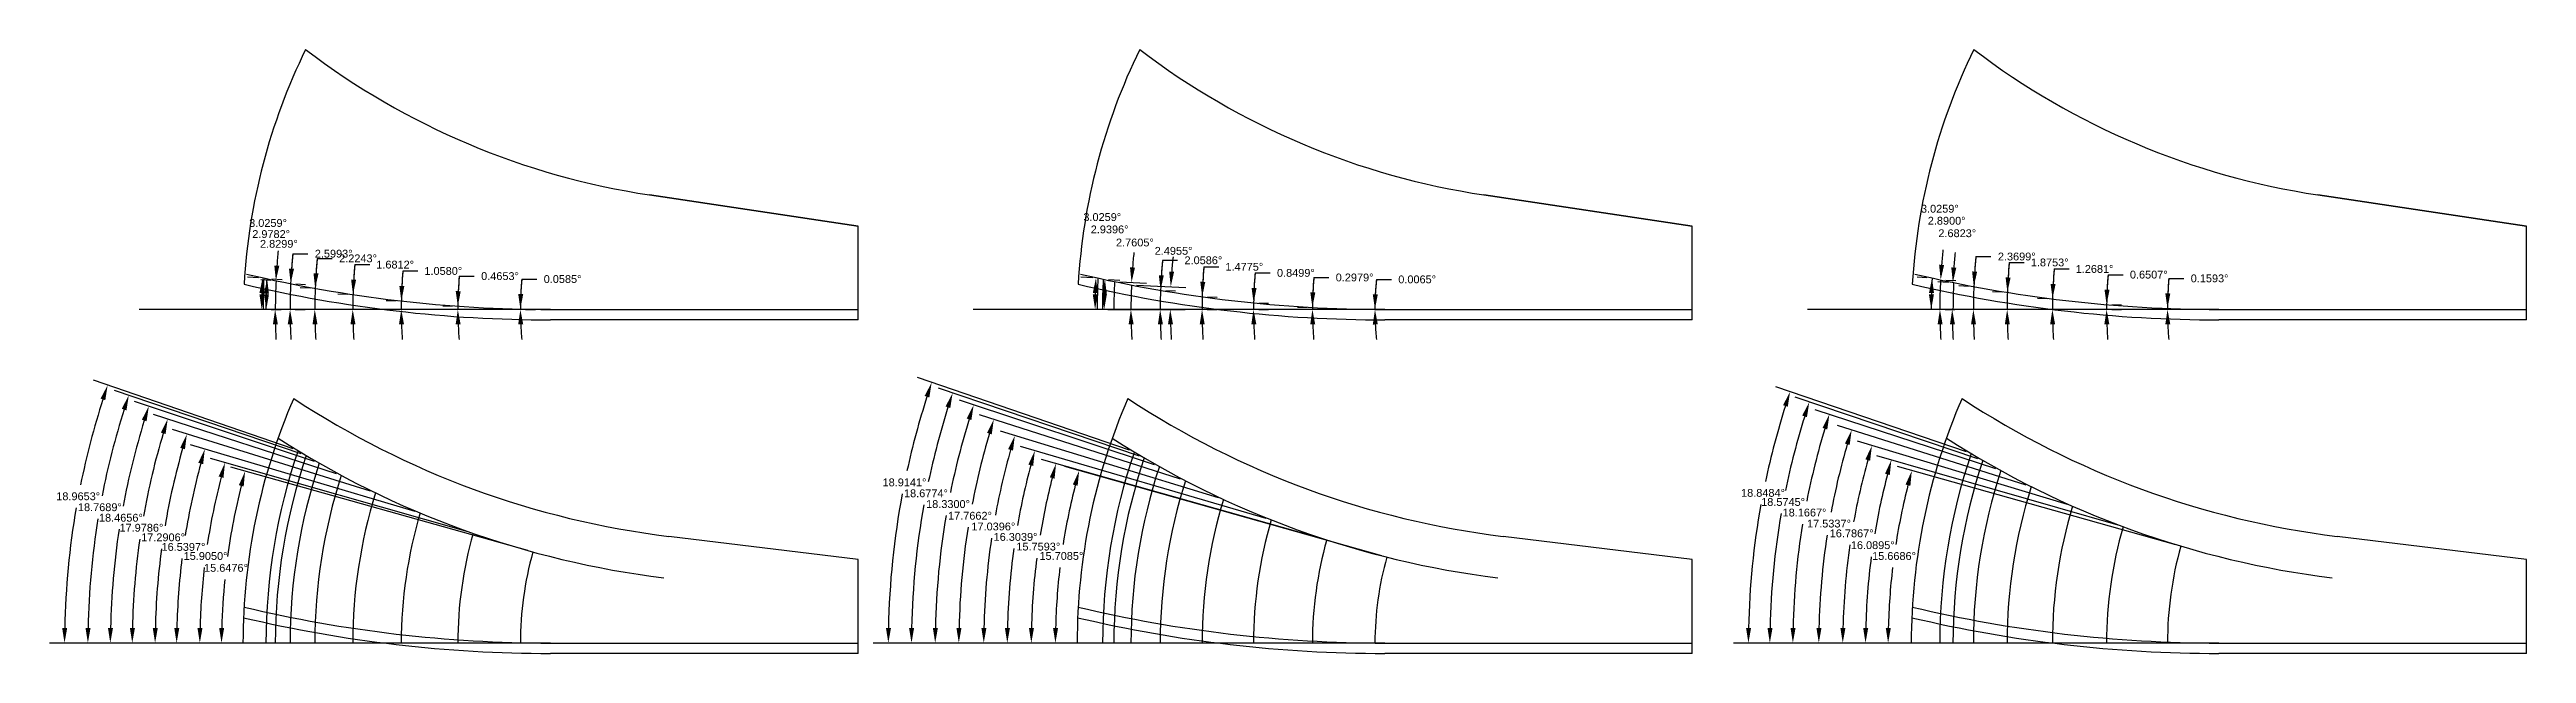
# Model space of a CAD drawing. Header units: inches. Extents: x 198.6 to 237.2, y -5.4 to 18.6.
# Drawn here: x 206.74 to 236.43, y -5.36 to 1.88 of the extents above; entities that cross this region are included whole.
import ezdxf

# ---------------------------------------------------------------- set-up
doc = ezdxf.new("R2010")
doc.units = ezdxf.units.IN
doc.header["$MEASUREMENT"] = 0
doc.header["$PDMODE"] = 35
doc.layers.get('Defpoints').update_dxf_attribs({"color": 10})
for name, color, linetype, true_color in [('Blade_1', 30, 'Continuous', 0xff7f00), ('Blade_3', 7, 'Continuous', 0x00cc00), ('Blade_5', 7, 'Continuous', 0x0066cc)]:
    doc.layers.add(name, color=color, linetype=linetype, true_color=true_color)
doc.styles.get("Standard").update_dxf_attribs({"font": 'arial.ttf'})
doc.dimstyles.get("Standard").update_dxf_attribs({"dimtxt": 0.09375, "dimasz": 0.18, "dimexe": 0.18, "dimexo": 0.0625, "dimgap": 0.09, "dimtad": 0, "dimtih": 1, "dimtoh": 1, "dimdec": 4, "dimzin": 0, "dimdsep": 46, "dimtxsty": 'Standard', "dimcen": 0.09, "dimadec": 4, "dimazin": 0, "dimtfac": 1, "dimtdec": 4, "dimtofl": 0, "dimtmove": 0, "dimatfit": 3, "dimfxl": 1, "dimtolj": 1, "dimtzin": 0, "dimarcsym": 0})

msp = doc.modelspace()

# ---------------------------------------------------------------- blocks, each defined once
blk = doc.blocks.new('*D183')
at = {"layer": 'Blade_1', "color": 0, "lineweight": -2, "transparency": 16777216}
for p, q in [((212.473, -4.123), (208.91, -3.125)), ((212.32, -5.232), (208.62, -5.232))]:
    blk.add_line(p, q, dxfattribs=at)
for start, end in [(165.7037, 172.1762), (174.2608, 178.6487)]:
    blk.add_arc((216.433, -5.232), 7.632, start, end, dxfattribs=at)
at = {"layer": 'Blade_1', "color": 0, "transparency": 16777216}
for points in [[(209.008, -3.339), (209.066, -3.355), (209.083, -3.173)], [(208.832, -5.052), (208.772, -5.052), (208.8, -5.232)]]:
    blk.add_solid(points, dxfattribs=at)
at = {"layer": 'Defpoints', "color": 0, "transparency": 16777216}
for p in [(208.926, -3.85), (212.533, -4.14), (212.383, -5.232), (216.433, -5.232)]:
    blk.add_point(p, dxfattribs=at)
at = {"layer": 'Blade_1', "color": 0, "transparency": 16777216, "insert": (208.854, -4.331), "char_height": 0.09375, "attachment_point": 5}
blk.add_mtext('\\A1;15.6476°', dxfattribs=at)
blk = doc.blocks.new('*D184')
at = {"layer": 'Blade_1', "color": 0, "lineweight": -2, "transparency": 16777216}
for p, q in [((211.757, -3.899), (208.669, -3.02)), ((211.571, -5.232), (208.36, -5.232))]:
    blk.add_line(p, q, dxfattribs=at)
for start, end in [(165.4018, 171.3985), (173.418, 178.6932)]:
    blk.add_arc((216.433, -5.232), 7.892, start, end, dxfattribs=at)
at = {"layer": 'Blade_1', "color": 0, "transparency": 16777216}
for points in [[(208.766, -3.235), (208.824, -3.251), (208.842, -3.069)], [(208.572, -5.052), (208.512, -5.052), (208.54, -5.232)]]:
    blk.add_solid(points, dxfattribs=at)
at = {"layer": 'Defpoints', "color": 0, "transparency": 16777216}
for p in [(208.675, -3.78), (211.817, -3.917), (211.633, -5.232), (216.433, -5.232)]:
    blk.add_point(p, dxfattribs=at)
at = {"layer": 'Blade_1', "color": 0, "transparency": 16777216, "insert": (208.609, -4.189), "char_height": 0.09375, "attachment_point": 5}
blk.add_mtext('\\A1;15.9050°', dxfattribs=at)
blk = doc.blocks.new('*D185')
at = {"layer": 'Blade_1', "color": 0, "lineweight": -2, "transparency": 16777216}
for p, q in [((211.122, -3.655), (208.428, -2.855)), ((210.893, -5.232), (208.082, -5.232))]:
    blk.add_line(p, q, dxfattribs=at)
for start, end in [(164.7226, 170.917), (172.8707, 178.7377)]:
    blk.add_arc((216.433, -5.232), 8.17, start, end, dxfattribs=at)
at = {"layer": 'Blade_1', "color": 0, "transparency": 16777216}
for points in [[(208.522, -3.071), (208.58, -3.087), (208.6, -2.906)], [(208.294, -5.052), (208.234, -5.052), (208.262, -5.232)]]:
    blk.add_solid(points, dxfattribs=at)
at = {"layer": 'Defpoints', "color": 0, "transparency": 16777216}
for p in [(208.413, -3.669), (211.182, -3.672), (210.955, -5.232), (216.433, -5.232)]:
    blk.add_point(p, dxfattribs=at)
at = {"layer": 'Blade_1', "color": 0, "transparency": 16777216, "insert": (208.344, -4.08), "char_height": 0.09375, "attachment_point": 5}
blk.add_mtext('\\A1;16.5397°', dxfattribs=at)
blk = doc.blocks.new('*D186')
at = {"layer": 'Blade_1', "color": 0, "lineweight": -2, "transparency": 16777216}
for p, q in [((210.588, -3.412), (208.213, -2.673)), ((210.311, -5.232), (207.824, -5.232))]:
    blk.add_line(p, q, dxfattribs=at)
for start, end in [(163.9331, 170.4055), (172.3016, 178.7763)]:
    blk.add_arc((216.433, -5.232), 8.428, start, end, dxfattribs=at)
at = {"layer": 'Blade_1', "color": 0, "transparency": 16777216}
for points in [[(208.305, -2.891), (208.362, -2.908), (208.385, -2.727)], [(208.036, -5.052), (207.976, -5.052), (208.004, -5.232)]]:
    blk.add_solid(points, dxfattribs=at)
at = {"layer": 'Defpoints', "color": 0, "transparency": 16777216}
for p in [(208.174, -3.548), (210.647, -3.431), (210.373, -5.232), (216.433, -5.232)]:
    blk.add_point(p, dxfattribs=at)
at = {"layer": 'Blade_1', "color": 0, "transparency": 16777216, "insert": (208.1, -3.965), "char_height": 0.09375, "attachment_point": 5}
blk.add_mtext('\\A1;17.2906°', dxfattribs=at)
blk = doc.blocks.new('*D187')
at = {"layer": 'Blade_1', "color": 0, "lineweight": -2, "transparency": 16777216}
for p, q in [((210.177, -3.202), (207.984, -2.49)), ((209.856, -5.232), (207.55, -5.232))]:
    blk.add_line(p, q, dxfattribs=at)
for start, end in [(163.2065, 169.9447), (171.7834, 178.8149)]:
    blk.add_arc((216.433, -5.232), 8.703, start, end, dxfattribs=at)
at = {"layer": 'Blade_1', "color": 0, "transparency": 16777216}
for points in [[(208.073, -2.709), (208.13, -2.726), (208.155, -2.546)], [(207.762, -5.052), (207.702, -5.052), (207.73, -5.232)]]:
    blk.add_solid(points, dxfattribs=at)
at = {"layer": 'Defpoints', "color": 0, "transparency": 16777216}
for p in [(210.236, -3.221), (207.778, -4.323), (209.918, -5.232), (216.433, -5.232)]:
    blk.add_point(p, dxfattribs=at)
at = {"layer": 'Blade_1', "color": 0, "transparency": 16777216, "insert": (207.84, -3.85), "char_height": 0.09375, "attachment_point": 5}
blk.add_mtext('\\A1;17.9786°', dxfattribs=at)
blk = doc.blocks.new('*D188')
at = {"layer": 'Blade_1', "color": 0, "lineweight": -2, "transparency": 16777216}
for p, q in [((209.913, -3.055), (207.758, -2.335)), ((209.559, -5.232), (207.287, -5.232))]:
    blk.add_line(p, q, dxfattribs=at)
for start, end in [(162.6848, 169.461), (171.2486, 178.8496)]:
    blk.add_arc((216.433, -5.232), 8.965, start, end, dxfattribs=at)
at = {"layer": 'Blade_1', "color": 0, "transparency": 16777216}
for points in [[(207.845, -2.554), (207.902, -2.573), (207.929, -2.392)], [(207.499, -5.052), (207.439, -5.052), (207.467, -5.232)]]:
    blk.add_solid(points, dxfattribs=at)
at = {"layer": 'Defpoints', "color": 0, "transparency": 16777216}
for p in [(209.972, -3.075), (207.519, -4.271), (209.622, -5.232), (216.433, -5.232)]:
    blk.add_point(p, dxfattribs=at)
at = {"layer": 'Blade_1', "color": 0, "transparency": 16777216, "insert": (207.594, -3.73), "char_height": 0.09375, "attachment_point": 5}
blk.add_mtext('\\A1;18.4656°', dxfattribs=at)
blk = doc.blocks.new('*D189')
at = {"layer": 'Blade_1', "color": 0, "lineweight": -2, "transparency": 16777216}
for p, q in [((209.757, -2.963), (207.518, -2.203)), ((209.383, -5.232), (207.018, -5.232))]:
    blk.add_line(p, q, dxfattribs=at)
for start, end in [(162.3479, 168.9781), (170.7161, 178.8832)]:
    blk.add_arc((216.433, -5.232), 9.235, start, end, dxfattribs=at)
at = {"layer": 'Blade_1', "color": 0, "transparency": 16777216}
for points in [[(207.604, -2.422), (207.661, -2.441), (207.689, -2.261)], [(207.23, -5.052), (207.17, -5.052), (207.198, -5.232)]]:
    blk.add_solid(points, dxfattribs=at)
at = {"layer": 'Defpoints', "color": 0, "transparency": 16777216}
for p in [(209.817, -2.984), (207.253, -4.225), (209.445, -5.232), (216.433, -5.232)]:
    blk.add_point(p, dxfattribs=at)
at = {"layer": 'Blade_1', "color": 0, "transparency": 16777216, "insert": (207.342, -3.604), "char_height": 0.09375, "attachment_point": 5}
blk.add_mtext('\\A1;18.7689°', dxfattribs=at)
blk = doc.blocks.new('*D190')
at = {"layer": 'Blade_1', "color": 0, "lineweight": -2, "transparency": 16777216}
for p, q in [((209.66, -2.904), (207.265, -2.081)), ((209.271, -5.232), (206.738, -5.232))]:
    blk.add_line(p, q, dxfattribs=at)
for start, end in [(162.1187, 168.5), (170.1901, 178.916)]:
    blk.add_arc((216.433, -5.232), 9.514, start, end, dxfattribs=at)
at = {"layer": 'Blade_1', "color": 0, "transparency": 16777216}
for points in [[(207.35, -2.301), (207.407, -2.32), (207.435, -2.14)], [(206.95, -5.052), (206.89, -5.052), (206.918, -5.232)]]:
    blk.add_solid(points, dxfattribs=at)
at = {"layer": 'Defpoints', "color": 0, "transparency": 16777216}
for p in [(209.719, -2.925), (206.976, -4.184), (209.333, -5.232), (216.433, -5.232)]:
    blk.add_point(p, dxfattribs=at)
at = {"layer": 'Blade_1', "color": 0, "transparency": 16777216, "insert": (207.082, -3.473), "char_height": 0.09375, "attachment_point": 5}
blk.add_mtext('\\A1;18.9653°', dxfattribs=at)
blk = doc.blocks.new('*D193')
at = {"layer": 'Blade_3', "color": 0, "lineweight": -2, "transparency": 16777216}
for p, q in [((222.71, -4.185), (218.909, -3.116)), ((222.565, -5.232), (218.617, -5.232))]:
    blk.add_line(p, q, dxfattribs=at)
for start, end in [(165.6422, 171.1001), (173.1888, 178.6493)]:
    blk.add_arc((226.433, -5.232), 7.636, start, end, dxfattribs=at)
at = {"layer": 'Blade_3', "color": 0, "transparency": 16777216}
for points in [[(219.006, -3.331), (219.064, -3.346), (219.082, -3.165)], [(218.829, -5.052), (218.769, -5.052), (218.797, -5.232)]]:
    blk.add_solid(points, dxfattribs=at)
at = {"layer": 'Defpoints', "color": 0, "transparency": 16777216}
for p in [(218.924, -3.844), (222.77, -4.202), (222.628, -5.232), (226.433, -5.232)]:
    blk.add_point(p, dxfattribs=at)
at = {"layer": 'Blade_3', "color": 0, "transparency": 16777216, "insert": (218.869, -4.188), "char_height": 0.09375, "attachment_point": 5}
blk.add_mtext('\\A1;15.7085°', dxfattribs=at)
blk = doc.blocks.new('*D194')
at = {"layer": 'Blade_3', "color": 0, "lineweight": -2, "transparency": 16777216}
for p, q in [((221.989, -3.978), (218.632, -3.031)), ((221.816, -5.232), (218.328, -5.232))]:
    blk.add_line(p, q, dxfattribs=at)
for start, end in [(165.542, 170.607), (172.6226, 178.6986)]:
    blk.add_arc((226.433, -5.232), 7.925, start, end, dxfattribs=at)
at = {"layer": 'Blade_3', "color": 0, "transparency": 16777216}
for points in [[(218.73, -3.245), (218.787, -3.261), (218.805, -3.079)], [(218.54, -5.052), (218.48, -5.052), (218.508, -5.232)]]:
    blk.add_solid(points, dxfattribs=at)
at = {"layer": 'Defpoints', "color": 0, "transparency": 16777216}
for p in [(222.049, -3.995), (218.541, -4.506), (221.878, -5.232), (226.433, -5.232)]:
    blk.add_point(p, dxfattribs=at)
at = {"layer": 'Blade_3', "color": 0, "transparency": 16777216, "insert": (218.592, -4.076), "char_height": 0.09375, "attachment_point": 5}
blk.add_mtext('\\A1;15.7593°', dxfattribs=at)
blk = doc.blocks.new('*D195')
at = {"layer": 'Blade_3', "color": 0, "lineweight": -2, "transparency": 16777216}
for p, q in [((221.324, -3.738), (218.377, -2.876)), ((221.11, -5.232), (218.04, -5.232))]:
    blk.add_line(p, q, dxfattribs=at)
for start, end in [(164.9519, 170.1156), (172.0633, 178.7442)]:
    blk.add_arc((226.433, -5.232), 8.213, start, end, dxfattribs=at)
at = {"layer": 'Blade_3', "color": 0, "transparency": 16777216}
for points in [[(218.473, -3.092), (218.531, -3.108), (218.55, -2.926)], [(218.252, -5.052), (218.192, -5.052), (218.22, -5.232)]]:
    blk.add_solid(points, dxfattribs=at)
at = {"layer": 'Defpoints', "color": 0, "transparency": 16777216}
for p in [(221.384, -3.755), (218.257, -4.454), (221.172, -5.232), (226.433, -5.232)]:
    blk.add_point(p, dxfattribs=at)
at = {"layer": 'Blade_3', "color": 0, "transparency": 16777216, "insert": (218.319, -3.96), "char_height": 0.09375, "attachment_point": 5}
blk.add_mtext('\\A1;16.3039°', dxfattribs=at)
blk = doc.blocks.new('*D196')
at = {"layer": 'Blade_3', "color": 0, "lineweight": -2, "transparency": 16777216}
for p, q in [((220.753, -3.491), (218.139, -2.69)), ((220.492, -5.232), (217.758, -5.232))]:
    blk.add_line(p, q, dxfattribs=at)
for start, end in [(164.1745, 169.5942), (171.4802, 178.7859)]:
    blk.add_arc((226.433, -5.232), 8.495, start, end, dxfattribs=at)
at = {"layer": 'Blade_3', "color": 0, "transparency": 16777216}
for points in [[(218.231, -2.907), (218.289, -2.924), (218.311, -2.743)], [(217.97, -5.052), (217.91, -5.052), (217.938, -5.232)]]:
    blk.add_solid(points, dxfattribs=at)
at = {"layer": 'Defpoints', "color": 0, "transparency": 16777216}
for p in [(220.813, -3.509), (217.98, -4.391), (220.555, -5.232), (226.433, -5.232)]:
    blk.add_point(p, dxfattribs=at)
at = {"layer": 'Blade_3', "color": 0, "transparency": 16777216, "insert": (218.053, -3.835), "char_height": 0.09375, "attachment_point": 5}
blk.add_mtext('\\A1;17.0396°', dxfattribs=at)
blk = doc.blocks.new('*D197')
at = {"layer": 'Blade_3', "color": 0, "lineweight": -2, "transparency": 16777216}
for p, q in [((220.298, -3.266), (217.887, -2.494)), ((219.991, -5.232), (217.459, -5.232))]:
    blk.add_line(p, q, dxfattribs=at)
for start, end in [(163.4067, 169.094), (170.9185, 178.8271)]:
    blk.add_arc((226.433, -5.232), 8.793, start, end, dxfattribs=at)
at = {"layer": 'Blade_3', "color": 0, "transparency": 16777216}
for points in [[(217.977, -2.712), (218.034, -2.73), (218.059, -2.549)], [(217.671, -5.052), (217.611, -5.052), (217.639, -5.232)]]:
    blk.add_solid(points, dxfattribs=at)
at = {"layer": 'Defpoints', "color": 0, "transparency": 16777216}
for p in [(220.358, -3.285), (217.686, -4.325), (220.053, -5.232), (226.433, -5.232)]:
    blk.add_point(p, dxfattribs=at)
at = {"layer": 'Blade_3', "color": 0, "transparency": 16777216, "insert": (217.773, -3.706), "char_height": 0.09375, "attachment_point": 5}
blk.add_mtext('\\A1;17.7662°', dxfattribs=at)
blk = doc.blocks.new('*D198')
at = {"layer": 'Blade_3', "color": 0, "lineweight": -2, "transparency": 16777216}
for p, q in [((219.985, -3.096), (217.646, -2.321)), ((219.64, -5.232), (217.176, -5.232))]:
    blk.add_line(p, q, dxfattribs=at)
for start, end in [(162.8063, 168.5401), (170.3113, 178.8637)]:
    blk.add_arc((226.433, -5.232), 9.076, start, end, dxfattribs=at)
at = {"layer": 'Blade_3', "color": 0, "transparency": 16777216}
for points in [[(217.733, -2.54), (217.79, -2.558), (217.817, -2.377)], [(217.388, -5.052), (217.328, -5.052), (217.356, -5.232)]]:
    blk.add_solid(points, dxfattribs=at)
at = {"layer": 'Defpoints', "color": 0, "transparency": 16777216}
for p in [(220.044, -3.115), (217.408, -4.266), (219.703, -5.232), (226.433, -5.232)]:
    blk.add_point(p, dxfattribs=at)
at = {"layer": 'Blade_3', "color": 0, "transparency": 16777216, "insert": (217.51, -3.566), "char_height": 0.09375, "attachment_point": 5}
blk.add_mtext('\\A1;18.3300°', dxfattribs=at)
blk = doc.blocks.new('*D199')
at = {"layer": 'Blade_3', "color": 0, "lineweight": -2, "transparency": 16777216}
for p, q in [((219.804, -2.991), (217.394, -2.176)), ((219.435, -5.232), (216.892, -5.232))]:
    blk.add_line(p, q, dxfattribs=at)
for start, end in [(162.4243, 168.0854), (169.805, 178.8983)]:
    blk.add_arc((226.433, -5.232), 9.361, start, end, dxfattribs=at)
at = {"layer": 'Blade_3', "color": 0, "transparency": 16777216}
for points in [[(217.48, -2.396), (217.537, -2.414), (217.565, -2.234)], [(217.103, -5.052), (217.043, -5.052), (217.072, -5.232)]]:
    blk.add_solid(points, dxfattribs=at)
at = {"layer": 'Defpoints', "color": 0, "transparency": 16777216}
for p in [(219.863, -3.011), (217.127, -4.217), (219.498, -5.232), (226.433, -5.232)]:
    blk.add_point(p, dxfattribs=at)
at = {"layer": 'Blade_3', "color": 0, "transparency": 16777216, "insert": (217.245, -3.437), "char_height": 0.09375, "attachment_point": 5}
blk.add_mtext('\\A1;18.6774°', dxfattribs=at)
blk = doc.blocks.new('*D200')
at = {"layer": 'Blade_3', "color": 0, "lineweight": -2, "transparency": 16777216}
for p, q in [((219.685, -2.92), (217.144, -2.049)), ((219.3, -5.232), (216.614, -5.232))]:
    blk.add_line(p, q, dxfattribs=at)
for start, end in [(162.1559, 167.6349), (169.3078, 178.93)]:
    blk.add_arc((226.433, -5.232), 9.639, start, end, dxfattribs=at)
at = {"layer": 'Blade_3', "color": 0, "transparency": 16777216}
for points in [[(217.229, -2.269), (217.286, -2.288), (217.314, -2.107)], [(216.826, -5.052), (216.766, -5.052), (216.794, -5.232)]]:
    blk.add_solid(points, dxfattribs=at)
at = {"layer": 'Defpoints', "color": 0, "transparency": 16777216}
for p in [(219.744, -2.94), (216.852, -4.173), (219.362, -5.232), (226.433, -5.232)]:
    blk.add_point(p, dxfattribs=at)
at = {"layer": 'Blade_3', "color": 0, "transparency": 16777216, "insert": (216.988, -3.306), "char_height": 0.09375, "attachment_point": 5}
blk.add_mtext('\\A1;18.9141°', dxfattribs=at)
blk = doc.blocks.new('*D201')
at = {"layer": 'Blade_5', "color": 0, "lineweight": -2, "transparency": 16777216}
for p, q in [((232.229, -4.053), (228.891, -3.116)), ((232.066, -5.232), (228.6, -5.232))]:
    blk.add_line(p, q, dxfattribs=at)
for start, end in [(165.6791, 171.1224), (173.2064, 178.6523)]:
    blk.add_arc((236.433, -5.232), 7.653, start, end, dxfattribs=at)
at = {"layer": 'Blade_5', "color": 0, "transparency": 16777216}
for points in [[(228.989, -3.331), (229.047, -3.347), (229.064, -3.165)], [(228.812, -5.052), (228.752, -5.052), (228.78, -5.232)]]:
    blk.add_solid(points, dxfattribs=at)
at = {"layer": 'Defpoints', "color": 0, "transparency": 16777216}
for p in [(228.907, -3.844), (232.289, -4.07), (232.129, -5.232), (236.433, -5.232)]:
    blk.add_point(p, dxfattribs=at)
at = {"layer": 'Blade_5', "color": 0, "transparency": 16777216, "insert": (228.851, -4.189), "char_height": 0.09375, "attachment_point": 5}
blk.add_mtext('\\A1;15.6686°', dxfattribs=at)
blk = doc.blocks.new('*D202')
at = {"layer": 'Blade_5', "color": 0, "lineweight": -2, "transparency": 16777216}
for p, q in [((231.536, -3.819), (228.646, -2.986)), ((231.336, -5.232), (228.329, -5.232))]:
    blk.add_line(p, q, dxfattribs=at)
for start, end in [(165.2122, 170.477), (172.4932, 178.6984)]:
    blk.add_arc((236.433, -5.232), 7.923, start, end, dxfattribs=at)
at = {"layer": 'Blade_5', "color": 0, "transparency": 16777216}
for points in [[(228.743, -3.201), (228.8, -3.217), (228.819, -3.036)], [(228.541, -5.052), (228.481, -5.052), (228.509, -5.232)]]:
    blk.add_solid(points, dxfattribs=at)
at = {"layer": 'Defpoints', "color": 0, "transparency": 16777216}
for p in [(231.596, -3.837), (228.544, -4.491), (231.399, -5.232), (236.433, -5.232)]:
    blk.add_point(p, dxfattribs=at)
at = {"layer": 'Blade_5', "color": 0, "transparency": 16777216, "insert": (228.596, -4.059), "char_height": 0.09375, "attachment_point": 5}
blk.add_mtext('\\A1;16.0895°', dxfattribs=at)
blk = doc.blocks.new('*D203')
at = {"layer": 'Blade_5', "color": 0, "lineweight": -2, "transparency": 16777216}
for p, q in [((230.932, -3.572), (228.413, -2.813)), ((230.687, -5.232), (228.056, -5.232))]:
    blk.add_line(p, q, dxfattribs=at)
for start, end in [(164.4716, 169.7874), (171.7403, 178.7417)]:
    blk.add_arc((236.433, -5.232), 8.196, start, end, dxfattribs=at)
at = {"layer": 'Blade_5', "color": 0, "transparency": 16777216}
for points in [[(228.507, -3.029), (228.564, -3.046), (228.586, -2.865)], [(228.268, -5.052), (228.208, -5.052), (228.236, -5.232)]]:
    blk.add_solid(points, dxfattribs=at)
at = {"layer": 'Defpoints', "color": 0, "transparency": 16777216}
for p in [(230.991, -3.59), (228.275, -4.433), (230.749, -5.232), (236.433, -5.232)]:
    blk.add_point(p, dxfattribs=at)
at = {"layer": 'Blade_5', "color": 0, "transparency": 16777216, "insert": (228.343, -3.917), "char_height": 0.09375, "attachment_point": 5}
blk.add_mtext('\\A1;16.7867°', dxfattribs=at)
blk = doc.blocks.new('*D204')
at = {"layer": 'Blade_5', "color": 0, "lineweight": -2, "transparency": 16777216}
for p, q in [((230.436, -3.337), (228.172, -2.622)), ((230.144, -5.232), (227.769, -5.232))]:
    blk.add_line(p, q, dxfattribs=at)
for start, end in [(163.682, 169.3374), (171.2273, 178.7843)]:
    blk.add_arc((236.433, -5.232), 8.484, start, end, dxfattribs=at)
at = {"layer": 'Blade_5', "color": 0, "transparency": 16777216}
for points in [[(228.262, -2.84), (228.319, -2.857), (228.343, -2.676)], [(227.981, -5.052), (227.921, -5.052), (227.949, -5.232)]]:
    blk.add_solid(points, dxfattribs=at)
at = {"layer": 'Defpoints', "color": 0, "transparency": 16777216}
for p in [(230.496, -3.356), (227.993, -4.368), (230.207, -5.232), (236.433, -5.232)]:
    blk.add_point(p, dxfattribs=at)
at = {"layer": 'Blade_5', "color": 0, "transparency": 16777216, "insert": (228.071, -3.8), "char_height": 0.09375, "attachment_point": 5}
blk.add_mtext('\\A1;17.5337°', dxfattribs=at)
blk = doc.blocks.new('*D205')
at = {"layer": 'Blade_5', "color": 0, "lineweight": -2, "transparency": 16777216}
for p, q in [((230.073, -3.145), (227.905, -2.434)), ((229.739, -5.232), (227.458, -5.232))]:
    blk.add_line(p, q, dxfattribs=at)
for start, end in [(163.006, 168.8439), (170.6695, 178.8273)]:
    blk.add_arc((236.433, -5.232), 8.795, start, end, dxfattribs=at)
at = {"layer": 'Blade_5', "color": 0, "transparency": 16777216}
for points in [[(227.993, -2.652), (228.051, -2.671), (228.076, -2.49)], [(227.67, -5.052), (227.61, -5.052), (227.638, -5.232)]]:
    blk.add_solid(points, dxfattribs=at)
at = {"layer": 'Defpoints', "color": 0, "transparency": 16777216}
for p in [(230.132, -3.164), (227.687, -4.304), (229.802, -5.232), (236.433, -5.232)]:
    blk.add_point(p, dxfattribs=at)
at = {"layer": 'Blade_5', "color": 0, "transparency": 16777216, "insert": (227.778, -3.668), "char_height": 0.09375, "attachment_point": 5}
blk.add_mtext('\\A1;18.1667°', dxfattribs=at)
blk = doc.blocks.new('*D206')
at = {"layer": 'Blade_5', "color": 0, "lineweight": -2, "transparency": 16777216}
for p, q in [((229.857, -3.022), (227.664, -2.285)), ((229.495, -5.232), (227.182, -5.232))]:
    blk.add_line(p, q, dxfattribs=at)
for start, end in [(162.5625, 168.3683), (170.1412, 178.863)]:
    blk.add_arc((236.433, -5.232), 9.07, start, end, dxfattribs=at)
at = {"layer": 'Blade_5', "color": 0, "transparency": 16777216}
for points in [[(227.75, -2.504), (227.807, -2.523), (227.835, -2.343)], [(227.394, -5.052), (227.334, -5.052), (227.362, -5.232)]]:
    blk.add_solid(points, dxfattribs=at)
at = {"layer": 'Defpoints', "color": 0, "transparency": 16777216}
for p in [(229.916, -3.042), (227.415, -4.254), (229.558, -5.232), (236.433, -5.232)]:
    blk.add_point(p, dxfattribs=at)
at = {"layer": 'Blade_5', "color": 0, "transparency": 16777216, "insert": (227.521, -3.541), "char_height": 0.09375, "attachment_point": 5}
blk.add_mtext('\\A1;18.5745°', dxfattribs=at)
blk = doc.blocks.new('*D207')
at = {"layer": 'Blade_5', "color": 0, "lineweight": -2, "transparency": 16777216}
for p, q in [((229.718, -2.94), (227.435, -2.16)), ((229.337, -5.232), (226.925, -5.232))]:
    blk.add_line(p, q, dxfattribs=at)
for start, end in [(162.2573, 168.0115), (169.7378, 178.8943)]:
    blk.add_arc((236.433, -5.232), 9.328, start, end, dxfattribs=at)
at = {"layer": 'Blade_5', "color": 0, "transparency": 16777216}
for points in [[(227.52, -2.38), (227.577, -2.399), (227.605, -2.218)], [(227.137, -5.052), (227.077, -5.052), (227.105, -5.232)]]:
    blk.add_solid(points, dxfattribs=at)
at = {"layer": 'Defpoints', "color": 0, "transparency": 16777216}
for p in [(229.777, -2.96), (227.161, -4.211), (229.4, -5.232), (236.433, -5.232)]:
    blk.add_point(p, dxfattribs=at)
at = {"layer": 'Blade_5', "color": 0, "transparency": 16777216, "insert": (227.28, -3.432), "char_height": 0.09375, "attachment_point": 5}
blk.add_mtext('\\A1;18.8484°', dxfattribs=at)
blk = doc.blocks.new('*D210')
at = {"layer": 'Blade_1', "color": 0, "lineweight": -2, "transparency": 16777216}
for p, q in [((212.399, -0.868), (212.579, -0.868)), ((212.445, -1.228), (212.563, -1.228)), ((212.445, -1.232), (212.563, -1.232))]:
    blk.add_line(p, q, dxfattribs=at)
for start, end in [(174.8465, 179.9415), (174.8478, 177.3946), (182.5469, 185.0938)]:
    blk.add_arc((216.433, -1.232), 4.05, start, end, dxfattribs=at)
at = {"layer": 'Blade_1', "color": 0, "transparency": 16777216}
for points in [[(212.417, -1.048), (212.357, -1.047), (212.383, -1.228)], [(212.357, -1.412), (212.417, -1.411), (212.383, -1.232)]]:
    blk.add_solid(points, dxfattribs=at)
at = {"layer": 'Defpoints', "color": 0, "transparency": 16777216}
for p in [(212.383, -1.228), (212.383, -1.23), (212.383, -1.232), (216.433, -1.232)]:
    blk.add_point(p, dxfattribs=at)
at = {"layer": 'Blade_1', "color": 0, "transparency": 16777216, "insert": (212.889, -0.868), "char_height": 0.09375, "attachment_point": 5}
blk.add_mtext('\\A1;0.0585°', dxfattribs=at)
blk = doc.blocks.new('*D211')
at = {"layer": 'Blade_1', "color": 0, "lineweight": -2, "transparency": 16777216}
for p, q in [((211.65, -0.833), (211.83, -0.833)), ((211.571, -1.192), (211.453, -1.191)), ((211.571, -1.232), (211.453, -1.232))]:
    blk.add_line(p, q, dxfattribs=at)
for start, end in [(175.236, 179.5347), (175.2367, 177.3857), (182.149, 184.298)]:
    blk.add_arc((216.433, -1.232), 4.799, start, end, dxfattribs=at)
at = {"layer": 'Blade_1', "color": 0, "transparency": 16777216}
for points in [[(211.668, -1.014), (211.608, -1.012), (211.633, -1.193)], [(211.607, -1.412), (211.667, -1.411), (211.633, -1.232)]]:
    blk.add_solid(points, dxfattribs=at)
at = {"layer": 'Defpoints', "color": 0, "transparency": 16777216}
for p in [(211.633, -1.193), (211.633, -1.219), (211.633, -1.232), (216.433, -1.232)]:
    blk.add_point(p, dxfattribs=at)
at = {"layer": 'Blade_1', "color": 0, "transparency": 16777216, "insert": (212.139, -0.833), "char_height": 0.09375, "attachment_point": 5}
blk.add_mtext('\\A1;0.4653°', dxfattribs=at)
blk = doc.blocks.new('*D212')
at = {"layer": 'Blade_1', "color": 0, "lineweight": -2, "transparency": 16777216}
for p, q in [((210.974, -0.771), (211.154, -0.771)), ((210.893, -1.13), (210.776, -1.127)), ((210.893, -1.232), (210.775, -1.232))]:
    blk.add_line(p, q, dxfattribs=at)
for start, end in [(175.1757, 178.942), (175.1762, 177.0591), (181.8829, 183.7658)]:
    blk.add_arc((216.433, -1.232), 5.478, start, end, dxfattribs=at)
at = {"layer": 'Blade_1', "color": 0, "transparency": 16777216}
for points in [[(210.992, -0.952), (210.932, -0.95), (210.956, -1.131)], [(210.928, -1.412), (210.988, -1.411), (210.955, -1.232)]]:
    blk.add_solid(points, dxfattribs=at)
at = {"layer": 'Defpoints', "color": 0, "transparency": 16777216}
for p in [(210.956, -1.131), (210.955, -1.198), (210.955, -1.232), (216.433, -1.232)]:
    blk.add_point(p, dxfattribs=at)
at = {"layer": 'Blade_1', "color": 0, "transparency": 16777216, "insert": (211.459, -0.771), "char_height": 0.09375, "attachment_point": 5}
blk.add_mtext('\\A1;1.0580°', dxfattribs=at)
blk = doc.blocks.new('*D213')
at = {"layer": 'Blade_1', "color": 0, "lineweight": -2, "transparency": 16777216}
for p, q in [((210.397, -0.695), (210.577, -0.695)), ((210.314, -1.052), (210.196, -1.049)), ((210.311, -1.232), (210.193, -1.232))]:
    blk.add_line(p, q, dxfattribs=at)
for start, end in [(174.9141, 178.3188), (174.9145, 176.6167), (181.7022, 183.4043)]:
    blk.add_arc((216.433, -1.232), 6.059, start, end, dxfattribs=at)
at = {"layer": 'Blade_1', "color": 0, "transparency": 16777216}
for points in [[(210.414, -0.876), (210.354, -0.873), (210.376, -1.054)], [(210.346, -1.412), (210.406, -1.411), (210.373, -1.232)]]:
    blk.add_solid(points, dxfattribs=at)
at = {"layer": 'Defpoints', "color": 0, "transparency": 16777216}
for p in [(210.374, -1.173), (210.376, -1.054), (210.373, -1.232), (216.433, -1.232)]:
    blk.add_point(p, dxfattribs=at)
at = {"layer": 'Blade_1', "color": 0, "transparency": 16777216, "insert": (210.882, -0.695), "char_height": 0.09375, "attachment_point": 5}
blk.add_mtext('\\A1;1.6812°', dxfattribs=at)
blk = doc.blocks.new('*D214')
at = {"layer": 'Blade_1', "color": 0, "lineweight": -2, "transparency": 16777216}
for p, q in [((209.947, -0.62), (210.127, -0.62)), ((209.861, -0.977), (209.743, -0.972)), ((209.856, -1.232), (209.738, -1.232))]:
    blk.add_line(p, q, dxfattribs=at)
for start, end in [(174.609, 177.7757), (174.6093, 176.1925), (181.5832, 183.1664)]:
    blk.add_arc((216.433, -1.232), 6.514, start, end, dxfattribs=at)
at = {"layer": 'Blade_1', "color": 0, "transparency": 16777216}
for points in [[(209.963, -0.801), (209.903, -0.798), (209.923, -0.979)], [(209.891, -1.412), (209.951, -1.411), (209.918, -1.232)]]:
    blk.add_solid(points, dxfattribs=at)
at = {"layer": 'Defpoints', "color": 0, "transparency": 16777216}
for p in [(209.919, -1.148), (209.923, -0.979), (209.918, -1.232), (216.433, -1.232)]:
    blk.add_point(p, dxfattribs=at)
at = {"layer": 'Blade_1', "color": 0, "transparency": 16777216, "insert": (210.437, -0.62), "char_height": 0.09375, "attachment_point": 5}
blk.add_mtext('\\A1;2.2243°', dxfattribs=at)
blk = doc.blocks.new('*D215')
at = {"layer": 'Blade_1', "color": 0, "lineweight": -2, "transparency": 16777216}
for p, q in [((209.655, -0.564), (209.835, -0.564)), ((209.691, -0.926), (209.809, -0.931)), ((209.684, -1.232), (209.802, -1.232))]:
    blk.add_line(p, q, dxfattribs=at)
for start, end in [(174.3719, 177.4007), (174.3721, 175.8864), (181.5143, 183.0286)]:
    blk.add_arc((216.433, -1.232), 6.811, start, end, dxfattribs=at)
at = {"layer": 'Blade_1', "color": 0, "transparency": 16777216}
for points in [[(209.669, -0.745), (209.609, -0.742), (209.629, -0.923)], [(209.594, -1.412), (209.654, -1.411), (209.622, -1.232)]]:
    blk.add_solid(points, dxfattribs=at)
at = {"layer": 'Defpoints', "color": 0, "transparency": 16777216}
for p in [(209.623, -1.129), (209.629, -0.923), (209.622, -1.232), (216.433, -1.232)]:
    blk.add_point(p, dxfattribs=at)
at = {"layer": 'Blade_1', "color": 0, "transparency": 16777216, "insert": (210.145, -0.564), "char_height": 0.09375, "attachment_point": 5}
blk.add_mtext('\\A1;2.5993°', dxfattribs=at)
blk = doc.blocks.new('*D216')
at = {"layer": 'Blade_1', "color": 0, "lineweight": -2, "transparency": 16777216}
for p, q in [((209.391, -0.884), (209.272, -0.878)), ((209.383, -1.232), (209.263, -1.232))]:
    blk.add_line(p, q, dxfattribs=at)
for start, end in [(174.2189, 175.6945), (181.4756, 182.9513)]:
    blk.add_arc((216.433, -1.232), 6.989, start, end, dxfattribs=at)
at = {"layer": 'Blade_1', "color": 0, "transparency": 16777216}
for points in [[(209.493, -0.709), (209.433, -0.705), (209.452, -0.887)], [(209.416, -1.412), (209.476, -1.411), (209.443, -1.232)]]:
    blk.add_solid(points, dxfattribs=at)
at = {"layer": 'Defpoints', "color": 0, "transparency": 16777216}
for p in [(209.454, -0.887), (209.444, -1.117), (209.445, -1.232), (216.433, -1.232)]:
    blk.add_point(p, dxfattribs=at)
at = {"layer": 'Blade_1', "color": 0, "transparency": 16777216, "insert": (209.488, -0.446), "char_height": 0.09375, "attachment_point": 5}
blk.add_mtext('\\A1;2.8299°', dxfattribs=at)
blk = doc.blocks.new('*D217')
at = {"layer": 'Blade_1', "color": 0, "lineweight": -2, "transparency": 16777216}
for p, q in [((209.405, -0.866), (209.526, -0.873)), ((209.396, -1.232), (209.517, -1.232))]:
    blk.add_line(p, q, dxfattribs=at)
blk.add_arc((216.433, -1.232), 7.096, 178.4753, 178.5465, dxfattribs=at)
at = {"layer": 'Blade_1', "color": 0, "transparency": 16777216}
for points in [[(209.31, -1.042), (209.369, -1.044), (209.347, -0.863)], [(209.369, -1.052), (209.309, -1.051), (209.337, -1.232)]]:
    blk.add_solid(points, dxfattribs=at)
at = {"layer": 'Defpoints', "color": 0, "transparency": 16777216}
for p in [(209.343, -0.863), (209.338, -1.109), (209.333, -1.232), (216.433, -1.232)]:
    blk.add_point(p, dxfattribs=at)
at = {"layer": 'Blade_1', "color": 0, "transparency": 16777216, "insert": (209.395, -0.329), "char_height": 0.09375, "attachment_point": 5}
blk.add_mtext('\\A1;2.9782°', dxfattribs=at)
blk = doc.blocks.new('*D218')
at = {"layer": 'Blade_1', "color": 0, "lineweight": -2, "transparency": 16777216}
for p, q in [((209.245, -0.852), (209.113, -0.845)), ((209.235, -1.232), (209.102, -1.232))]:
    blk.add_line(p, q, dxfattribs=at)
blk.add_arc((216.433, -1.232), 7.15, 178.4165, 178.5576, dxfattribs=at)
at = {"layer": 'Blade_1', "color": 0, "transparency": 16777216}
for points in [[(209.255, -1.033), (209.315, -1.035), (209.292, -0.854)], [(209.315, -1.052), (209.255, -1.051), (209.282, -1.232)]]:
    blk.add_solid(points, dxfattribs=at)
at = {"layer": 'Defpoints', "color": 0, "transparency": 16777216}
for p in [(209.308, -0.855), (209.283, -1.106), (209.298, -1.232), (216.433, -1.232)]:
    blk.add_point(p, dxfattribs=at)
at = {"layer": 'Blade_1', "color": 0, "transparency": 16777216, "insert": (209.358, -0.196), "char_height": 0.09375, "attachment_point": 5}
blk.add_mtext('\\A1;3.0259°', dxfattribs=at)
blk = doc.blocks.new('*D219')
at = {"layer": 'Blade_3', "color": 0, "lineweight": -2, "transparency": 16777216}
for p, q in [((222.645, -0.872), (222.825, -0.872)), ((222.69, -1.231), (222.808, -1.231)), ((222.69, -1.232), (222.808, -1.232))]:
    blk.add_line(p, q, dxfattribs=at)
for start, end in [(174.5702, 179.9935), (174.5717, 177.2826), (182.7109, 185.4218)]:
    blk.add_arc((226.433, -1.232), 3.805, start, end, dxfattribs=at)
at = {"layer": 'Blade_3', "color": 0, "transparency": 16777216}
for points in [[(222.662, -1.052), (222.602, -1.051), (222.628, -1.231)], [(222.602, -1.413), (222.662, -1.411), (222.628, -1.232)]]:
    blk.add_solid(points, dxfattribs=at)
at = {"layer": 'Defpoints', "color": 0, "transparency": 16777216}
for p in [(222.628, -1.231), (222.628, -1.232), (222.628, -1.232), (226.433, -1.232)]:
    blk.add_point(p, dxfattribs=at)
at = {"layer": 'Blade_3', "color": 0, "transparency": 16777216, "insert": (223.134, -0.872), "char_height": 0.09375, "attachment_point": 5}
blk.add_mtext('\\A1;0.0065°', dxfattribs=at)
blk = doc.blocks.new('*D220')
at = {"layer": 'Blade_3', "color": 0, "lineweight": -2, "transparency": 16777216}
for p, q in [((221.894, -0.849), (222.074, -0.849)), ((221.816, -1.208), (221.698, -1.207)), ((221.816, -1.232), (221.698, -1.232))]:
    blk.add_line(p, q, dxfattribs=at)
for start, end in [(175.1719, 179.7021), (175.1728, 177.4374), (182.2646, 184.5292)]:
    blk.add_arc((226.433, -1.232), 4.554, start, end, dxfattribs=at)
at = {"layer": 'Blade_3', "color": 0, "transparency": 16777216}
for points in [[(221.913, -1.029), (221.853, -1.027), (221.878, -1.208)], [(221.852, -1.412), (221.912, -1.411), (221.878, -1.232)]]:
    blk.add_solid(points, dxfattribs=at)
at = {"layer": 'Defpoints', "color": 0, "transparency": 16777216}
for p in [(221.878, -1.208), (221.878, -1.224), (221.878, -1.232), (226.433, -1.232)]:
    blk.add_point(p, dxfattribs=at)
at = {"layer": 'Blade_3', "color": 0, "transparency": 16777216, "insert": (222.384, -0.849), "char_height": 0.09375, "attachment_point": 5}
blk.add_mtext('\\A1;0.2979°', dxfattribs=at)
blk = doc.blocks.new('*D221')
at = {"layer": 'Blade_3', "color": 0, "lineweight": -2, "transparency": 16777216}
for p, q in [((221.191, -0.794), (221.371, -0.794)), ((221.236, -1.155), (221.353, -1.156)), ((221.235, -1.232), (221.352, -1.232))]:
    blk.add_line(p, q, dxfattribs=at)
for start, end in [(175.228, 179.1501), (175.2286, 177.1893), (181.9607, 183.9215)]:
    blk.add_arc((226.433, -1.232), 5.26, start, end, dxfattribs=at)
at = {"layer": 'Blade_3', "color": 0, "transparency": 16777216}
for points in [[(221.209, -0.975), (221.149, -0.973), (221.173, -1.154)], [(221.146, -1.412), (221.206, -1.411), (221.172, -1.232)]]:
    blk.add_solid(points, dxfattribs=at)
at = {"layer": 'Defpoints', "color": 0, "transparency": 16777216}
for p in [(221.173, -1.154), (221.172, -1.232), (221.173, -1.206), (226.433, -1.232)]:
    blk.add_point(p, dxfattribs=at)
at = {"layer": 'Blade_3', "color": 0, "transparency": 16777216, "insert": (221.68, -0.794), "char_height": 0.09375, "attachment_point": 5}
blk.add_mtext('\\A1;0.8499°', dxfattribs=at)
blk = doc.blocks.new('*D222')
at = {"layer": 'Blade_3', "color": 0, "lineweight": -2, "transparency": 16777216}
for p, q in [((220.577, -0.721), (220.757, -0.721)), ((220.619, -1.082), (220.737, -1.085)), ((220.617, -1.232), (220.735, -1.232))]:
    blk.add_line(p, q, dxfattribs=at)
for start, end in [(175.0127, 178.5225), (175.0131, 176.7678), (181.7547, 183.5093)]:
    blk.add_arc((226.433, -1.232), 5.878, start, end, dxfattribs=at)
at = {"layer": 'Blade_3', "color": 0, "transparency": 16777216}
for points in [[(220.594, -0.902), (220.534, -0.899), (220.557, -1.08)], [(220.527, -1.412), (220.587, -1.411), (220.555, -1.232)]]:
    blk.add_solid(points, dxfattribs=at)
at = {"layer": 'Defpoints', "color": 0, "transparency": 16777216}
for p in [(220.555, -1.181), (220.557, -1.08), (220.555, -1.232), (226.433, -1.232)]:
    blk.add_point(p, dxfattribs=at)
at = {"layer": 'Blade_3', "color": 0, "transparency": 16777216, "insert": (221.062, -0.721), "char_height": 0.09375, "attachment_point": 5}
blk.add_mtext('\\A1;1.4775°', dxfattribs=at)
blk = doc.blocks.new('*D223')
at = {"layer": 'Blade_3', "color": 0, "lineweight": -2, "transparency": 16777216}
for p, q in [((220.081, -0.643), (220.261, -0.643)), ((220.12, -1.005), (220.237, -1.009)), ((220.116, -1.232), (220.233, -1.232))]:
    blk.add_line(p, q, dxfattribs=at)
for start, end in [(174.7076, 177.9414), (174.7079, 176.3246), (181.6168, 183.2335)]:
    blk.add_arc((226.433, -1.232), 6.379, start, end, dxfattribs=at)
at = {"layer": 'Blade_3', "color": 0, "transparency": 16777216}
for points in [[(220.096, -0.824), (220.037, -0.821), (220.058, -1.003)], [(220.026, -1.412), (220.086, -1.411), (220.053, -1.232)]]:
    blk.add_solid(points, dxfattribs=at)
at = {"layer": 'Defpoints', "color": 0, "transparency": 16777216}
for p in [(220.054, -1.155), (220.058, -1.003), (220.053, -1.232), (226.433, -1.232)]:
    blk.add_point(p, dxfattribs=at)
at = {"layer": 'Blade_3', "color": 0, "transparency": 16777216, "insert": (220.571, -0.643), "char_height": 0.09375, "attachment_point": 5}
blk.add_mtext('\\A1;2.0586°', dxfattribs=at)
blk = doc.blocks.new('*D224')
at = {"layer": 'Blade_3', "color": 0, "lineweight": -2, "transparency": 16777216}
for p, q in [((219.771, -0.942), (220.36, -0.967)), ((219.765, -1.232), (220.354, -1.232))]:
    blk.add_line(p, q, dxfattribs=at)
for start, end in [(174.2086, 175.8566), (181.6479, 183.2959)]:
    blk.add_arc((226.433, -1.232), 6.258, start, end, dxfattribs=at)
at = {"layer": 'Blade_3', "color": 0, "transparency": 16777216}
for points in [[(220.22, -0.781), (220.161, -0.778), (220.18, -0.959)], [(220.147, -1.412), (220.207, -1.411), (220.174, -1.232)]]:
    blk.add_solid(points, dxfattribs=at)
at = {"layer": 'Defpoints', "color": 0, "transparency": 16777216}
for p in [(219.709, -0.939), (220.175, -1.141), (219.703, -1.232), (226.433, -1.232)]:
    blk.add_point(p, dxfattribs=at)
at = {"layer": 'Blade_3', "color": 0, "transparency": 16777216, "insert": (220.214, -0.53), "char_height": 0.09375, "attachment_point": 5}
blk.add_mtext('\\A1;2.4955°', dxfattribs=at)
blk = doc.blocks.new('*D225')
at = {"layer": 'Blade_3', "color": 0, "lineweight": -2, "transparency": 16777216}
for p, q in [((219.568, -0.901), (219.89, -0.916)), ((219.56, -1.232), (219.882, -1.232))]:
    blk.add_line(p, q, dxfattribs=at)
for start, end in [(174.1747, 175.7071), (181.5324, 183.0648)]:
    blk.add_arc((226.433, -1.232), 6.73, start, end, dxfattribs=at)
at = {"layer": 'Blade_3', "color": 0, "transparency": 16777216}
for points in [[(219.751, -0.73), (219.691, -0.726), (219.71, -0.908)], [(219.675, -1.412), (219.735, -1.411), (219.702, -1.232)]]:
    blk.add_solid(points, dxfattribs=at)
at = {"layer": 'Defpoints', "color": 0, "transparency": 16777216}
for p in [(219.506, -0.898), (219.703, -1.124), (219.498, -1.232), (226.433, -1.232)]:
    blk.add_point(p, dxfattribs=at)
at = {"layer": 'Blade_3', "color": 0, "transparency": 16777216, "insert": (219.75, -0.43), "char_height": 0.09375, "attachment_point": 5}
blk.add_mtext('\\A1;2.7605°', dxfattribs=at)
blk = doc.blocks.new('*D226')
at = {"layer": 'Blade_3', "color": 0, "lineweight": -2, "transparency": 16777216}
for p, q in [((219.434, -0.872), (219.571, -0.879)), ((219.425, -1.232), (219.562, -1.232))]:
    blk.add_line(p, q, dxfattribs=at)
blk.add_arc((226.433, -1.232), 7.051, 178.5231, 178.5373, dxfattribs=at)
at = {"layer": 'Blade_3', "color": 0, "transparency": 16777216}
for points in [[(219.354, -1.049), (219.414, -1.051), (219.391, -0.87)], [(219.414, -1.052), (219.354, -1.051), (219.382, -1.232)]]:
    blk.add_solid(points, dxfattribs=at)
at = {"layer": 'Defpoints', "color": 0, "transparency": 16777216}
for p in [(219.372, -0.869), (219.383, -1.111), (219.362, -1.232), (226.433, -1.232)]:
    blk.add_point(p, dxfattribs=at)
at = {"layer": 'Blade_3', "color": 0, "transparency": 16777216, "insert": (219.447, -0.273), "char_height": 0.09375, "attachment_point": 5}
blk.add_mtext('\\A1;2.9396°', dxfattribs=at)
blk = doc.blocks.new('*D227')
at = {"layer": 'Blade_3', "color": 0, "lineweight": -2, "transparency": 16777216}
for p, q in [((219.245, -0.852), (219.103, -0.844)), ((219.235, -1.232), (219.093, -1.232))]:
    blk.add_line(p, q, dxfattribs=at)
blk.add_arc((226.433, -1.232), 7.16, 178.4146, 178.5595, dxfattribs=at)
at = {"layer": 'Blade_3', "color": 0, "transparency": 16777216}
for points in [[(219.246, -1.033), (219.305, -1.035), (219.283, -0.854)], [(219.305, -1.052), (219.245, -1.051), (219.273, -1.232)]]:
    blk.add_solid(points, dxfattribs=at)
at = {"layer": 'Defpoints', "color": 0, "transparency": 16777216}
for p in [(219.308, -0.855), (219.274, -1.106), (219.298, -1.232), (226.433, -1.232)]:
    blk.add_point(p, dxfattribs=at)
at = {"layer": 'Blade_3', "color": 0, "transparency": 16777216, "insert": (219.359, -0.125), "char_height": 0.09375, "attachment_point": 5}
blk.add_mtext('\\A1;3.0259°', dxfattribs=at)
blk = doc.blocks.new('*D228')
at = {"layer": 'Blade_5', "color": 0, "lineweight": -2, "transparency": 16777216}
for p, q in [((232.145, -0.86), (232.325, -0.86)), ((232.066, -1.22), (231.949, -1.219)), ((232.066, -1.232), (231.949, -1.232))]:
    blk.add_line(p, q, dxfattribs=at)
for start, end in [(175.0466, 179.8407), (175.0477, 177.4442), (182.3965, 184.7931)]:
    blk.add_arc((236.433, -1.232), 4.304, start, end, dxfattribs=at)
at = {"layer": 'Blade_5', "color": 0, "transparency": 16777216}
for points in [[(232.163, -1.041), (232.103, -1.039), (232.129, -1.22)], [(232.103, -1.412), (232.163, -1.411), (232.129, -1.232)]]:
    blk.add_solid(points, dxfattribs=at)
at = {"layer": 'Defpoints', "color": 0, "transparency": 16777216}
for p in [(232.129, -1.22), (232.129, -1.228), (232.129, -1.232), (236.433, -1.232)]:
    blk.add_point(p, dxfattribs=at)
at = {"layer": 'Blade_5', "color": 0, "transparency": 16777216, "insert": (232.634, -0.86), "char_height": 0.09375, "attachment_point": 5}
blk.add_mtext('\\A1;0.1593°', dxfattribs=at)
blk = doc.blocks.new('*D229')
at = {"layer": 'Blade_5', "color": 0, "lineweight": -2, "transparency": 16777216}
for p, q in [((231.416, -0.815), (231.596, -0.815)), ((231.462, -1.175), (231.579, -1.177)), ((231.461, -1.232), (231.579, -1.232))]:
    blk.add_line(p, q, dxfattribs=at)
for start, end in [(175.2509, 179.3493), (175.2515, 177.3004), (182.0489, 184.0978)]:
    blk.add_arc((236.433, -1.232), 5.034, start, end, dxfattribs=at)
at = {"layer": 'Blade_5', "color": 0, "transparency": 16777216}
for points in [[(231.434, -0.996), (231.374, -0.994), (231.399, -1.175)], [(231.372, -1.412), (231.432, -1.411), (231.399, -1.232)]]:
    blk.add_solid(points, dxfattribs=at)
at = {"layer": 'Defpoints', "color": 0, "transparency": 16777216}
for p in [(231.399, -1.175), (231.399, -1.213), (231.399, -1.232), (236.433, -1.232)]:
    blk.add_point(p, dxfattribs=at)
at = {"layer": 'Blade_5', "color": 0, "transparency": 16777216, "insert": (231.905, -0.815), "char_height": 0.09375, "attachment_point": 5}
blk.add_mtext('\\A1;0.6507°', dxfattribs=at)
blk = doc.blocks.new('*D230')
at = {"layer": 'Blade_5', "color": 0, "lineweight": -2, "transparency": 16777216}
for p, q in [((230.77, -0.747), (230.95, -0.747)), ((230.688, -1.105), (230.571, -1.102)), ((230.687, -1.232), (230.569, -1.232))]:
    blk.add_line(p, q, dxfattribs=at)
for start, end in [(175.1019, 178.7319), (175.1024, 176.9171), (181.8147, 183.6295)]:
    blk.add_arc((236.433, -1.232), 5.683, start, end, dxfattribs=at)
at = {"layer": 'Blade_5', "color": 0, "transparency": 16777216}
for points in [[(230.787, -0.927), (230.728, -0.925), (230.751, -1.106)], [(230.722, -1.412), (230.782, -1.411), (230.749, -1.232)]]:
    blk.add_solid(points, dxfattribs=at)
at = {"layer": 'Defpoints', "color": 0, "transparency": 16777216}
for p in [(230.751, -1.106), (230.749, -1.19), (230.749, -1.232), (236.433, -1.232)]:
    blk.add_point(p, dxfattribs=at)
at = {"layer": 'Blade_5', "color": 0, "transparency": 16777216, "insert": (231.255, -0.747), "char_height": 0.09375, "attachment_point": 5}
blk.add_mtext('\\A1;1.2681°', dxfattribs=at)
blk = doc.blocks.new('*D231')
at = {"layer": 'Blade_5', "color": 0, "lineweight": -2, "transparency": 16777216}
for p, q in [((230.232, -0.669), (230.412, -0.669)), ((230.147, -1.026), (230.03, -1.022)), ((230.144, -1.232), (230.027, -1.232))]:
    blk.add_line(p, q, dxfattribs=at)
for start, end in [(174.8113, 178.1247), (174.8117, 176.4682), (181.6565, 183.313)]:
    blk.add_arc((236.433, -1.232), 6.226, start, end, dxfattribs=at)
at = {"layer": 'Blade_5', "color": 0, "transparency": 16777216}
for points in [[(230.248, -0.85), (230.188, -0.847), (230.21, -1.028)], [(230.179, -1.412), (230.239, -1.411), (230.207, -1.232)]]:
    blk.add_solid(points, dxfattribs=at)
at = {"layer": 'Defpoints', "color": 0, "transparency": 16777216}
for p in [(230.207, -1.164), (230.21, -1.028), (230.207, -1.232), (236.433, -1.232)]:
    blk.add_point(p, dxfattribs=at)
at = {"layer": 'Blade_5', "color": 0, "transparency": 16777216, "insert": (230.717, -0.669), "char_height": 0.09375, "attachment_point": 5}
blk.add_mtext('\\A1;1.8753°', dxfattribs=at)
blk = doc.blocks.new('*D232')
at = {"layer": 'Blade_5', "color": 0, "lineweight": -2, "transparency": 16777216}
for p, q in [((229.832, -0.598), (230.012, -0.598)), ((229.745, -0.955), (229.627, -0.95)), ((229.739, -1.232), (229.622, -1.232))]:
    blk.add_line(p, q, dxfattribs=at)
for start, end in [(174.5191, 177.6301), (174.5194, 176.0747), (181.5554, 183.1107)]:
    blk.add_arc((236.433, -1.232), 6.631, start, end, dxfattribs=at)
at = {"layer": 'Blade_5', "color": 0, "transparency": 16777216}
for points in [[(229.847, -0.78), (229.787, -0.776), (229.807, -0.958)], [(229.774, -1.412), (229.834, -1.411), (229.802, -1.232)]]:
    blk.add_solid(points, dxfattribs=at)
at = {"layer": 'Defpoints', "color": 0, "transparency": 16777216}
for p in [(229.802, -1.14), (229.807, -0.958), (229.802, -1.232), (236.433, -1.232)]:
    blk.add_point(p, dxfattribs=at)
at = {"layer": 'Blade_5', "color": 0, "transparency": 16777216, "insert": (230.322, -0.598), "char_height": 0.09375, "attachment_point": 5}
blk.add_mtext('\\A1;2.3699°', dxfattribs=at)
blk = doc.blocks.new('*D233')
at = {"layer": 'Blade_5', "color": 0, "lineweight": -2, "transparency": 16777216}
for p, q in [((229.503, -0.907), (229.376, -0.901)), ((229.495, -1.232), (229.368, -1.232))]:
    blk.add_line(p, q, dxfattribs=at)
for start, end in [(174.3215, 175.8196), (181.4981, 182.9962)]:
    blk.add_arc((236.433, -1.232), 6.884, start, end, dxfattribs=at)
at = {"layer": 'Blade_5', "color": 0, "transparency": 16777216}
for points in [[(229.597, -0.732), (229.537, -0.728), (229.556, -0.91)], [(229.521, -1.412), (229.581, -1.411), (229.548, -1.232)]]:
    blk.add_solid(points, dxfattribs=at)
at = {"layer": 'Defpoints', "color": 0, "transparency": 16777216}
for p in [(229.549, -1.124), (229.565, -0.91), (229.558, -1.232), (236.433, -1.232)]:
    blk.add_point(p, dxfattribs=at)
at = {"layer": 'Blade_5', "color": 0, "transparency": 16777216, "insert": (229.609, -0.319), "char_height": 0.09375, "attachment_point": 5}
blk.add_mtext('\\A1;2.6823°', dxfattribs=at)
blk = doc.blocks.new('*D234')
at = {"layer": 'Blade_5', "color": 0, "lineweight": -2, "transparency": 16777216}
for p, q in [((229.471, -0.88), (229.59, -0.886)), ((229.462, -1.232), (229.581, -1.232))]:
    blk.add_line(p, q, dxfattribs=at)
for start, end in [(174.1766, 175.6433), (181.4667, 182.9334)]:
    blk.add_arc((236.433, -1.232), 7.032, start, end, dxfattribs=at)
at = {"layer": 'Blade_5', "color": 0, "transparency": 16777216}
for points in [[(229.451, -0.7), (229.391, -0.696), (229.41, -0.877)], [(229.373, -1.412), (229.433, -1.411), (229.401, -1.232)]]:
    blk.add_solid(points, dxfattribs=at)
at = {"layer": 'Defpoints', "color": 0, "transparency": 16777216}
for p in [(229.409, -0.877), (229.402, -1.114), (229.4, -1.232), (236.433, -1.232)]:
    blk.add_point(p, dxfattribs=at)
at = {"layer": 'Blade_5', "color": 0, "transparency": 16777216, "insert": (229.482, -0.169), "char_height": 0.09375, "attachment_point": 5}
blk.add_mtext('\\A1;2.8900°', dxfattribs=at)
blk = doc.blocks.new('*D235')
at = {"layer": 'Blade_5', "color": 0, "lineweight": -2, "transparency": 16777216}
for p, q in [((229.245, -0.852), (229.127, -0.846)), ((229.235, -1.232), (229.117, -1.232))]:
    blk.add_line(p, q, dxfattribs=at)
blk.add_arc((236.433, -1.232), 7.135, 178.4195, 178.5546, dxfattribs=at)
at = {"layer": 'Blade_5', "color": 0, "transparency": 16777216}
for points in [[(229.27, -1.034), (229.33, -1.036), (229.307, -0.855)], [(229.329, -1.052), (229.269, -1.051), (229.297, -1.232)]]:
    blk.add_solid(points, dxfattribs=at)
at = {"layer": 'Defpoints', "color": 0, "transparency": 16777216}
for p in [(229.308, -0.855), (229.298, -1.106), (229.298, -1.232), (236.433, -1.232)]:
    blk.add_point(p, dxfattribs=at)
at = {"layer": 'Blade_5', "color": 0, "transparency": 16777216, "insert": (229.4, -0.025), "char_height": 0.09375, "attachment_point": 5}
blk.add_mtext('\\A1;3.0259°', dxfattribs=at)

# ---------------------------------------------------------------- dimensions: what is measured, and where the dimension line sits
at = {"layer": 'Blade_1'}
for base, center, p1, p2, picture, middle in [((209.28349, -1.10598), (216.43257, -1.23184), (209.30758, -0.85521), (209.29764, -1.23184), '*D218', (209.35783, -0.19585)), ((209.338055, -1.10891), (216.432572, -1.231845), (209.342888, -0.862997), (209.3333, -1.231845), '*D217', (209.394658, -0.329043)), ((209.444284, -1.116782), (216.432572, -1.231845), (209.453562, -0.886867), (209.445041, -1.231845), '*D216', (209.487604, -0.446461)), ((206.97633, -4.18423), (216.43257, -5.23184), (209.71868, -2.92461), (209.3333, -5.23184), '*D190', (207.08248, -3.47293)), ((207.25285, -4.22548), (216.43257, -5.23184), (209.81661, -2.98359), (209.44504, -5.23184), '*D189', (207.34243, -3.60418)), ((207.51915, -4.27059), (216.43257, -5.23184), (209.97243, -3.07462), (209.62177, -5.23184), '*D188', (207.59417, -3.72995)), ((207.77763, -4.32326), (216.43257, -5.23184), (210.23626, -3.2211), (209.91817, -5.23184), '*D187', (207.84043, -3.85026)), ((208.41314, -3.66918), (216.43257, -5.23184), (211.18165, -3.67249), (210.955, -5.23184), '*D185', (208.34391, -4.07994)), ((208.674939, -3.779579), (216.432572, -5.231845), (211.816892, -3.916601), (211.633159, -5.231845), '*D184', (208.609333, -4.189311)), ((208.92649, -3.849919), (216.432572, -5.231845), (212.532987, -4.139565), (212.3829, -5.231845), '*D183', (208.853718, -4.330754))]:
    dim = msp.add_angular_dim_3p(base=base, center=center, p1=p1, p2=p2, dimstyle='Standard', dxfattribs=at)
    dim.commit()
    dim.dimension.update_dxf_attribs({"geometry": picture, "text_midpoint": middle, "dimtype": 165})
for base, center, p1, p2, picture, middle in [((209.62254, -1.12886), (216.43257, -1.23184), (209.62877, -0.92297), (209.62177, -1.23184), '*D215', (210.14481, -0.5639)), ((209.91872, -1.14755), (216.43257, -1.23184), (209.92308, -0.97901), (209.91817, -1.23184), '*D214', (210.4372, -0.6198)), ((210.37372, -1.17258), (216.43257, -1.23184), (210.37603, -1.05408), (210.37343, -1.23184), '*D213', (210.88228, -0.69471)), ((210.9551, -1.19813), (216.43257, -1.23184), (210.95593, -1.1307), (210.955, -1.23184), '*D212', (211.4594, -0.77118)), ((211.633176, -1.218852), (216.432572, -1.231845), (211.633317, -1.192868), (211.633159, -1.231845), '*D211', (212.13915, -0.833243)), ((212.382901, -1.230468), (216.432572, -1.231845), (212.382903, -1.227713), (212.3829, -1.231845), '*D210', (212.888682, -0.868085)), ((208.17431, -3.547622), (216.432572, -5.231845), (210.64724, -3.430959), (210.373426, -5.231845), '*D186', (208.100079, -3.964936))]:
    dim = msp.add_angular_dim_3p(base=base, center=center, p1=p1, p2=p2, dimstyle='Standard', dxfattribs=at)
    dim.commit()
    dim.dimension.update_dxf_attribs({"geometry": picture, "text_midpoint": middle})
at = {"layer": 'Blade_3'}
for base, center, p1, p2, picture, middle in [((219.27386, -1.10581), (226.43257, -1.23184), (219.30758, -0.85521), (219.29764, -1.23184), '*D227', (219.35877, -0.12534)), ((219.382682, -1.111267), (226.432572, -1.231845), (219.371543, -0.869257), (219.36224, -1.231845), '*D226', (219.447203, -0.272623)), ((219.703069, -1.123759), (226.432572, -1.231845), (219.505845, -0.897856), (219.497797, -1.231845), '*D225', (219.750171, -0.429722)), ((220.17476, -1.140986), (226.432572, -1.231845), (219.708995, -0.938817), (219.702612, -1.231845), '*D224', (220.21363, -0.529546)), ((216.85218, -4.17336), (226.43257, -5.23184), (219.744, -2.93999), (219.36224, -5.23184), '*D200', (216.9883, -3.30568)), ((217.12681, -4.21668), (226.43257, -5.23184), (219.86301, -3.01106), (219.4978, -5.23184), '*D199', (217.24526, -3.4371)), ((217.407709, -4.265773), (226.432572, -5.231845), (220.044083, -3.115346), (219.702612, -5.231845), '*D198', (217.51025, -3.566423)), ((217.68634, -4.3246), (226.43257, -5.23184), (220.35762, -3.28534), (220.05339, -5.23184), '*D197', (217.7728, -3.70607)), ((217.97961, -4.39113), (226.43257, -5.23184), (220.81274, -3.50944), (220.55472, -5.23184), '*D196', (218.05346, -3.83545)), ((218.25692, -4.45403), (226.43257, -5.23184), (221.38399, -3.75516), (221.17246, -5.23184), '*D195', (218.31908, -3.95996)), ((218.54082, -4.50626), (226.43257, -5.23184), (222.0494, -3.99489), (221.87821, -5.23184), '*D194', (218.59223, -4.07633))]:
    dim = msp.add_angular_dim_3p(base=base, center=center, p1=p1, p2=p2, dimstyle='Standard', dxfattribs=at)
    dim.commit()
    dim.dimension.update_dxf_attribs({"geometry": picture, "text_midpoint": middle, "dimtype": 165})
for base, center, p1, p2, picture, middle in [((220.05385, -1.15545), (226.43257, -1.23184), (220.05751, -1.00269), (220.05339, -1.23184), '*D223', (220.5708, -0.64344)), ((220.55493, -1.18132), (226.43257, -1.23184), (220.55667, -1.08028), (220.55472, -1.23184), '*D222', (221.06197, -0.72086)), ((221.17252, -1.20583), (226.43257, -1.23184), (221.17304, -1.15382), (221.17246, -1.23184), '*D221', (221.6801, -0.79425)), ((221.87821, -1.22395), (226.43257, -1.23184), (221.87827, -1.20816), (221.87821, -1.23184), '*D220', (222.38378, -0.84852)), ((222.62785, -1.2317), (226.43257, -1.23184), (222.62785, -1.23141), (222.62785, -1.23184), '*D219', (223.13434, -0.87182)), ((218.92407, -3.84398), (226.43257, -5.23184), (222.76995, -4.20174), (222.62785, -5.23184), '*D193', (218.86852, -4.1884))]:
    dim = msp.add_angular_dim_3p(base=base, center=center, p1=p1, p2=p2, dimstyle='Standard', dxfattribs=at)
    dim.commit()
    dim.dimension.update_dxf_attribs({"geometry": picture, "text_midpoint": middle})
at = {"layer": 'Blade_5'}
for base, center, p1, p2, picture, middle in [((229.29826, -1.10624), (236.43257, -1.23184), (229.30758, -0.85521), (229.29764, -1.23184), '*D235', (229.39993, -0.02513)), ((229.40189, -1.11362), (236.43257, -1.23184), (229.40852, -0.87725), (229.39958, -1.23184), '*D234', (229.48174, -0.16864)), ((229.549095, -1.124419), (236.432572, -1.231845), (229.565228, -0.910115), (229.557696, -1.231845), '*D233', (229.60899, -0.319416)), ((227.16108, -4.21108), (236.43257, -5.23184), (229.77671, -2.95973), (229.39958, -5.23184), '*D207', (227.2803, -3.43225)), ((227.41502, -4.25358), (236.43257, -5.23184), (229.91581, -3.04194), (229.5577, -5.23184), '*D206', (227.52111, -3.54092)), ((227.68708, -4.30408), (236.43257, -5.23184), (230.13215, -3.16443), (229.80162, -5.23184), '*D205', (227.77814, -3.66812)), ((227.99315, -4.36797), (236.43257, -5.23184), (230.49578, -3.35614), (230.20652, -5.23184), '*D204', (228.07074, -3.80008)), ((228.27545, -4.43267), (236.43257, -5.23184), (230.99146, -3.59045), (230.74927, -5.23184), '*D203', (228.34263, -3.91651)), ((228.543765, -4.491252), (236.432572, -5.231845), (231.595883, -3.836771), (231.398707, -5.231845), '*D202', (228.596388, -4.058826))]:
    dim = msp.add_angular_dim_3p(base=base, center=center, p1=p1, p2=p2, dimstyle='Standard', dxfattribs=at)
    dim.commit()
    dim.dimension.update_dxf_attribs({"geometry": picture, "text_midpoint": middle, "dimtype": 165})
for base, center, p1, p2, picture, middle in [((229.80225, -1.14042), (236.43257, -1.23184), (229.80729, -0.95765), (229.80162, -1.23184), '*D232', (230.32214, -0.59849)), ((230.20689, -1.16392), (236.43257, -1.23184), (230.20985, -1.0281), (230.20652, -1.23184), '*D231', (230.71703, -0.66879)), ((230.749425, -1.189915), (236.432572, -1.231845), (230.750662, -1.106065), (230.74927, -1.231845), '*D230', (231.255023, -0.746587)), ((231.398743, -1.212788), (236.432572, -1.231845), (231.399032, -1.174676), (231.398707, -1.231845), '*D229', (231.9054, -0.815076)), ((232.128876, -1.227857), (236.432572, -1.231845), (232.12889, -1.219882), (232.128874, -1.231845), '*D228', (232.634358, -0.86024)), ((228.90654, -3.84435), (236.43257, -5.23184), (232.2888, -4.06953), (232.12887, -5.23184), '*D201', (228.85114, -4.18869))]:
    dim = msp.add_angular_dim_3p(base=base, center=center, p1=p1, p2=p2, dimstyle='Standard', dxfattribs=at)
    dim.commit()
    dim.dimension.update_dxf_attribs({"geometry": picture, "text_midpoint": middle})

# ---------------------------------------------------------------- linework, layer by layer
for p, q in [((213.93257, 0.14178), (216.43257, -0.23184)), ((216.43257, -0.23184), (213.93257, 0.14178)), ((223.93257, 0.14178), (226.43257, -0.23184)), ((226.43257, -0.23184), (223.93257, 0.14178)), ((233.93257, 0.14178), (236.43257, -0.23184)), ((236.43257, -0.23184), (233.93257, 0.14178)), ((216.43257, -1.23184), (216.43257, -0.23184)), ((226.43257, -1.23184), (226.43257, -0.23184)), ((236.43257, -1.23184), (236.43257, -0.23184)), ((212.74507, -1.23184), (207.81221, -1.23184)), ((216.43257, -1.35684), (212.74507, -1.35684)), ((216.43257, -1.35684), (216.43257, -1.23184)), ((222.74507, -1.23184), (217.81221, -1.23184)), ((226.43257, -1.35684), (222.74507, -1.35684)), ((226.43257, -1.35684), (226.43257, -1.23184)), ((232.74507, -1.23184), (227.81221, -1.23184)), ((236.43257, -1.35684), (232.74507, -1.35684)), ((236.43257, -1.35684), (236.43257, -1.23184)), ((216.43257, -4.23184), (214.16353, -3.95324)), ((226.43257, -4.23184), (224.16353, -3.95324)), ((236.43257, -4.23184), (234.16353, -3.95324)), ((216.43257, -5.23184), (216.43257, -4.23184)), ((226.43257, -5.23184), (226.43257, -4.23184)), ((236.43257, -5.23184), (236.43257, -4.23184)), ((212.74507, -5.23184), (207.81221, -5.23184)), ((216.43257, -5.35684), (216.43257, -5.23184)), ((222.74507, -5.23184), (217.81221, -5.23184)), ((226.43257, -5.35684), (226.43257, -5.23184)), ((232.74507, -5.23184), (227.81221, -5.23184)), ((236.43257, -5.35684), (236.43257, -5.23184)), ((216.43257, -5.35684), (212.74507, -5.35684)), ((226.43257, -5.35684), (222.74507, -5.35684)), ((236.43257, -5.35684), (232.74507, -5.35684))]:
    msp.add_line(p, q)
at = {"color": 1}
for p, q in [((212.74507, -1.23184), (216.43257, -1.23184)), ((222.74507, -1.23184), (226.43257, -1.23184)), ((232.74507, -1.23184), (236.43257, -1.23184)), ((212.74507, -5.23184), (216.43257, -5.23184)), ((222.74507, -5.23184), (226.43257, -5.23184)), ((232.74507, -5.23184), (236.43257, -5.23184))]:
    msp.add_line(p, q, dxfattribs=at)
for centre, radius, start, end in [((216.43257, -1.35684), 7.375, 153.928624, 176.674678), ((215.26286, 9.04293), 9, 232.692296, 261.5), ((226.43257, -1.35684), 7.375, 153.928624, 176.674678), ((225.26286, 9.04293), 9, 232.692296, 261.5), ((236.43257, -1.35684), 7.375, 153.928624, 176.674678), ((235.26286, 9.04293), 9, 232.692296, 261.5), ((212.74507, 14.64316), 16, 256.721022, 270), ((222.74507, 14.64316), 16, 256.721022, 270), ((232.74507, 14.64316), 16, 256.721022, 270), ((216.43257, -5.23184), 7.375, 156.568403, 180), ((215.44316, 6.46849), 10.5, 236.617225, 263), ((226.43257, -5.23184), 7.375, 156.568403, 180), ((225.44316, 6.46849), 10.5, 236.617225, 263), ((236.43257, -5.23184), 7.375, 156.568403, 180), ((235.44316, 6.46849), 10.5, 236.617225, 263), ((215.44316, 6.46849), 11, 237.167147, 263), ((225.44316, 6.46849), 11, 237.167147, 263), ((235.44316, 6.46849), 11, 237.167147, 263), ((212.74507, 10.64316), 16, 256.698432, 270), ((222.74507, 10.64316), 16, 256.698432, 270), ((232.74507, 10.64316), 16, 256.698432, 270)]:
    msp.add_arc(centre, radius, start, end)
for centre, start in [((212.74507, 14.64316), 256.721022), ((222.74507, 14.64316), 256.721022), ((232.74507, 14.64316), 256.721022), ((212.74507, 10.64316), 256.615265), ((222.74507, 10.64316), 256.615265), ((232.74507, 10.64316), 256.615265)]:
    msp.add_arc(centre, 15.875, start, 270, dxfattribs=at)
at = {"layer": 'Blade_1'}
for centre, radius, start in [((216.43257, -1.23184), 7.13494, 176.97409), ((216.43257, -1.23184), 7.09927, 177.021819), ((216.43257, -1.23184), 6.98753, 177.170128), ((216.43257, -1.23184), 6.81081, 177.400719), ((216.43257, -1.23184), 6.5144, 177.775677), ((216.43257, -1.23184), 6.05915, 178.318827), ((216.43257, -1.23184), 5.47757, 178.941992), ((216.43257, -1.23184), 4.79941, 179.534684), ((216.43257, -1.23184), 4.04967, 179.941543), ((216.43257, -5.23184), 7.09927, 161.034653), ((216.43257, -5.23184), 6.98753, 161.231092), ((216.43257, -5.23184), 6.81081, 161.53441), ((216.43257, -5.23184), 6.5144, 162.021391), ((216.43257, -5.23184), 6.05915, 162.709431), ((216.43257, -5.23184), 5.47757, 163.460272), ((216.43257, -5.23184), 4.79941, 164.095034), ((216.43257, -5.23184), 4.04967, 164.352359)]:
    msp.add_arc(centre, radius, start, 180, dxfattribs=at)
at = {"layer": 'Blade_3'}
for centre, radius, start in [((226.43257, -1.23184), 7.13494, 176.97409), ((226.43257, -1.23184), 7.07033, 177.06041), ((226.43257, -1.23184), 6.93477, 177.239485), ((226.43257, -1.23184), 6.72996, 177.504507), ((226.43257, -1.23184), 6.37918, 177.941404), ((226.43257, -1.23184), 5.87786, 178.522457), ((226.43257, -1.23184), 5.26011, 179.150052), ((226.43257, -1.23184), 4.55436, 179.702067), ((226.43257, -1.23184), 3.80472, 179.993483), ((226.43257, -5.23184), 7.07033, 161.085865), ((226.43257, -5.23184), 6.93477, 161.322603), ((226.43257, -5.23184), 6.72996, 161.670027), ((226.43257, -5.23184), 6.37918, 162.233775), ((226.43257, -5.23184), 5.87786, 162.960415), ((226.43257, -5.23184), 5.26011, 163.696097), ((226.43257, -5.23184), 4.55436, 164.240654), ((226.43257, -5.23184), 3.80472, 164.291525)]:
    msp.add_arc(centre, radius, start, 180, dxfattribs=at)
at = {"layer": 'Blade_5'}
for centre, radius, start in [((236.43257, -1.23184), 7.13494, 176.97409), ((236.43257, -1.23184), 7.033, 177.110012), ((236.43257, -1.23184), 6.87488, 177.317699), ((236.43257, -1.23184), 6.63096, 177.630083), ((236.43257, -1.23184), 6.22606, 178.124699), ((236.43257, -1.23184), 5.6833, 178.731862), ((236.43257, -1.23184), 5.03387, 179.349293), ((236.43257, -1.23184), 4.3037, 179.840735), ((236.43257, -5.23184), 7.033, 161.151589), ((236.43257, -5.23184), 6.87488, 161.425516), ((236.43257, -5.23184), 6.63096, 161.833296), ((236.43257, -5.23184), 6.22606, 162.466292), ((236.43257, -5.23184), 5.6833, 163.213269), ((236.43257, -5.23184), 5.03387, 163.910547), ((236.43257, -5.23184), 4.3037, 164.331414)]:
    msp.add_arc(centre, radius, start, 180, dxfattribs=at)

msp.set_redraw_order([(e.dxf.handle, doc.entitydb.next_handle()) for e in msp.query("TEXT MTEXT ATTDEF DIMENSION ARC_DIMENSION")])  # texts and dimensions are drawn at this point

doc.saveas('drawing.dxf')
